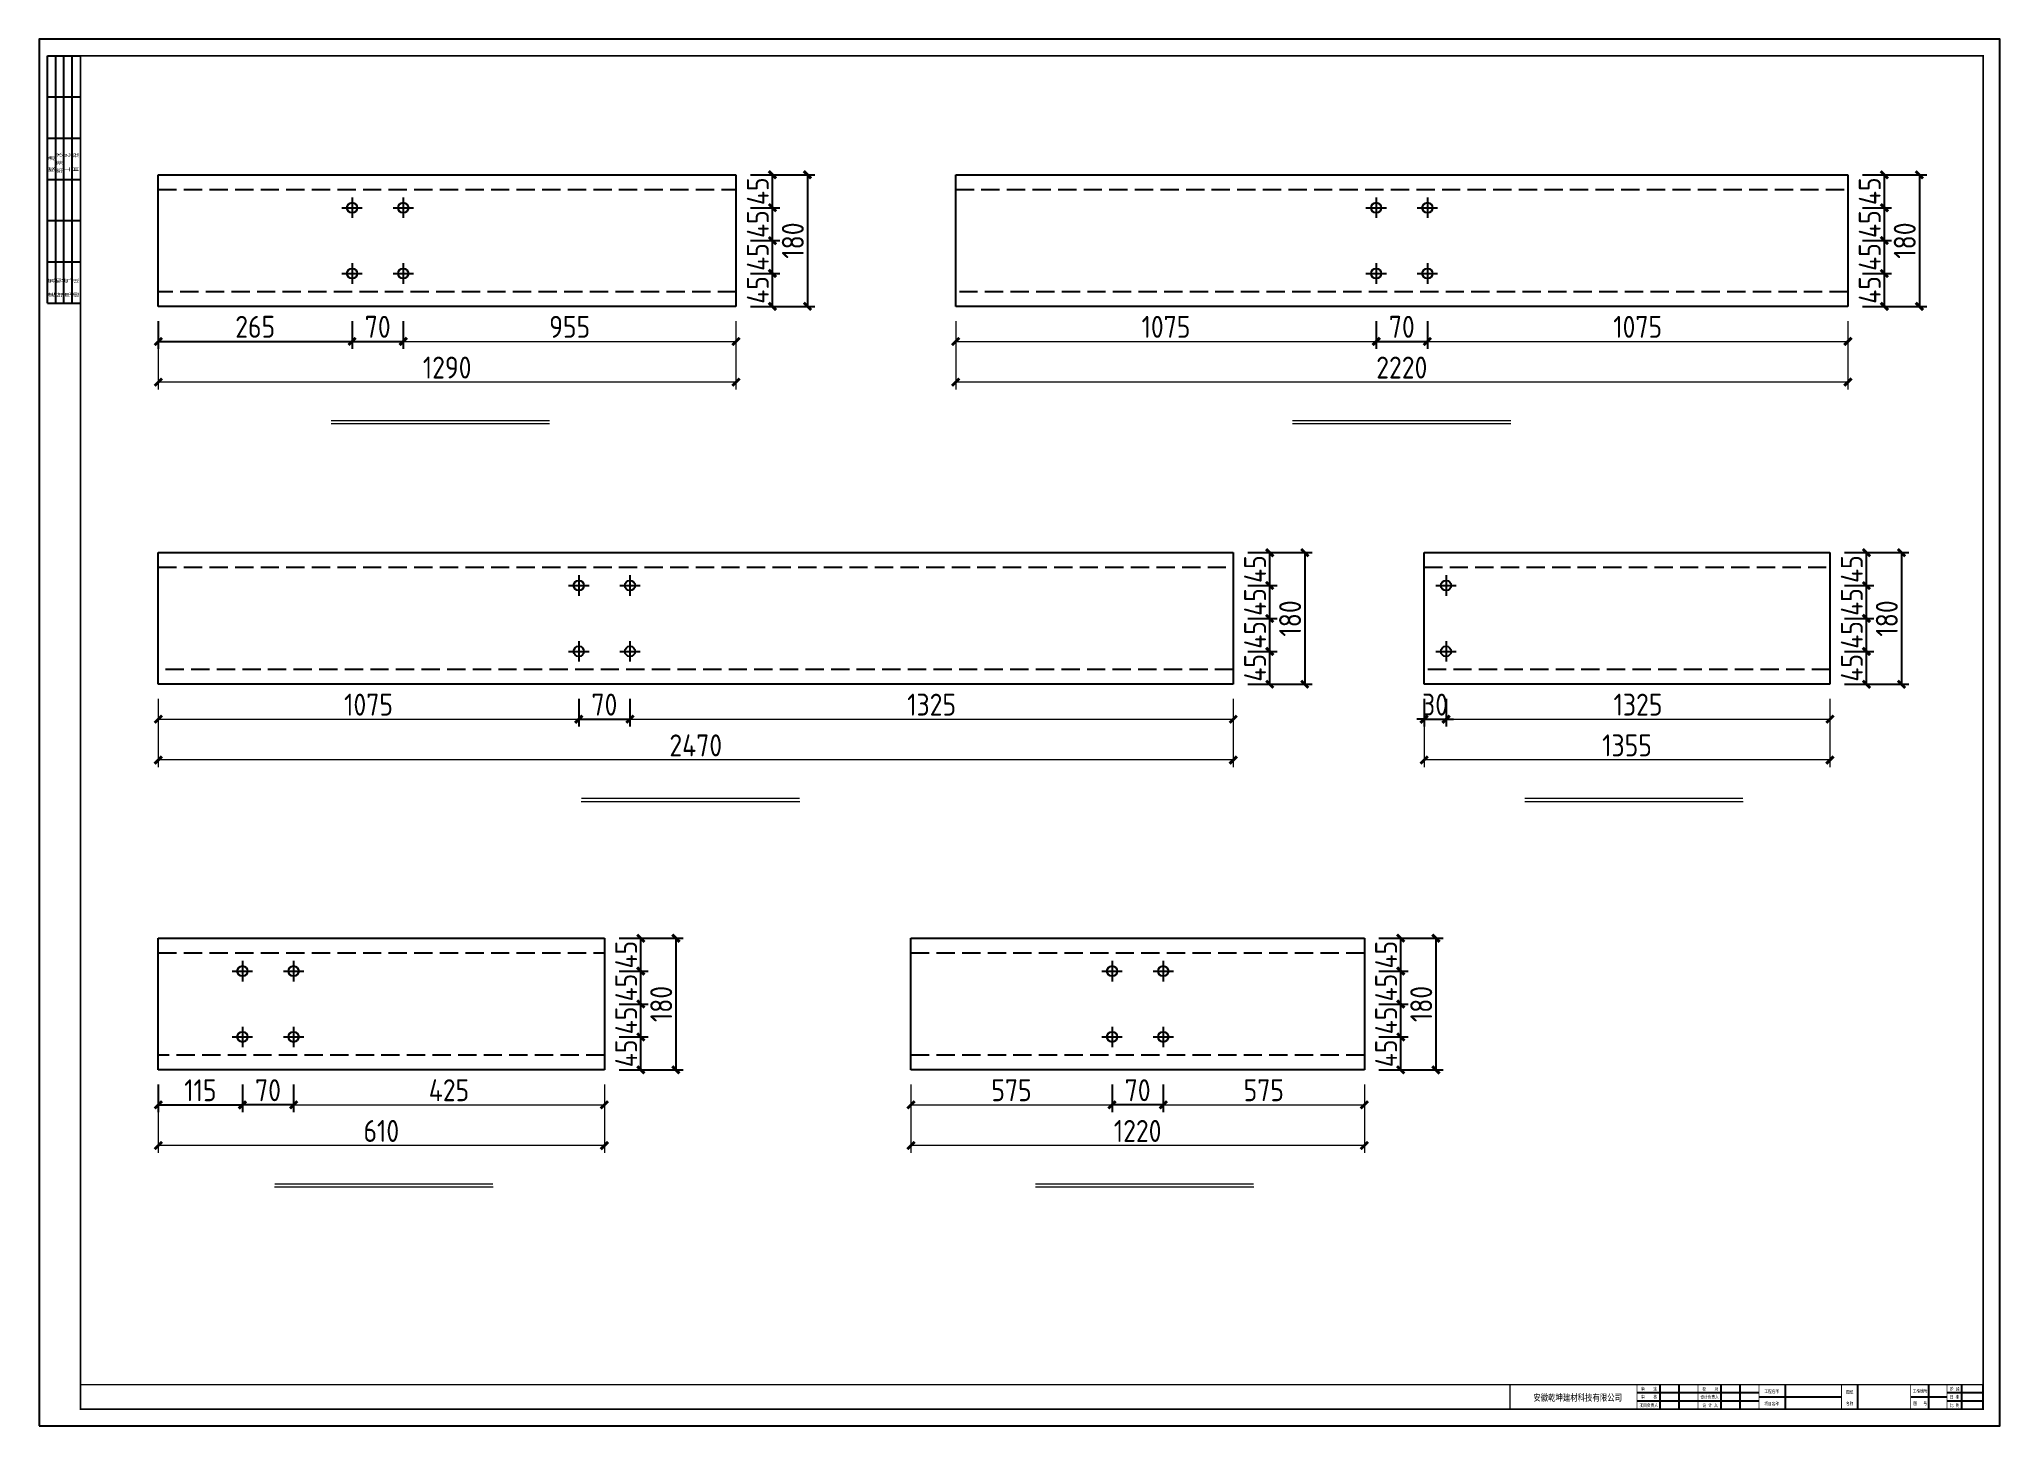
# Model space of a CAD drawing. Extents: x -196983 to 471790, y -783661 to 190401.
# Drawn here: x 317265 to 344076, y -144544 to -125581 of the extents above; entities that cross this region are included whole.
import ezdxf

# ---------------------------------------------------------------- set-up
doc = ezdxf.new("R2010")
doc.units = 0
doc.header["$LTSCALE"] = 1000
doc.header["$MEASUREMENT"] = 0
doc.linetypes.add('DASH', pattern=[0.35, 0.25, -0.1])
doc.layers.add('_TCH_MASK', color=7, linetype='Continuous')
doc.layers.add('PUB_TITLE', color=4, linetype='Continuous')
doc.styles.get("Standard").update_dxf_attribs({"font": 'gbenor.shx', "bigfont": 'gbcbig.shx'})
doc.styles.add('图框', font='')
doc.styles.get('图框').set_extended_font_data('SimSun')
doc.dimstyles.get("Standard").update_dxf_attribs({"dimscale": 100, "dimtxt": 3.5, "dimasz": 1, "dimexe": 2.5, "dimexo": 3, "dimgap": 1.5, "dimtad": 1, "dimdec": 0, "dimzin": 0, "dimdsep": 46, "dimtxsty": 'Standard', "dimblk": 'ARCHTICK', "dimcen": 0.09, "dimadec": 0, "dimazin": 0, "dimtfac": 1, "dimtdec": 0, "dimtix": 1, "dimtmove": 2, "dimatfit": 3, "dimfxl": 1, "dimtolj": 1, "dimtzin": 0, "dimarcsym": 0})

msp = doc.modelspace()

# ---------------------------------------------------------------- texts
at = {"layer": '_TCH_MASK', "lineweight": 15, "char_height": 300, "attachment_point": 5}
for s, insert in [('\\A1;955', (324518.6, -129514.4)), ('\\A1;1075', (332673.2, -129514.4)), ('\\A1;1075', (339123.2, -129514.4)), ('\\A1;1290', (322843.6, -130071.5)), ('\\A1;2220', (335898.2, -130071.5)), ('\\A1;1075', (321768.6, -134681.5)), ('\\A1;1325', (329468.6, -134681.5)), ('\\A1;1325', (339128.1, -134681.5)), ('\\A1;2470', (326243.6, -135238.6)), ('\\A1;1355', (338978.1, -135238.6)), ('\\A1;425', (322868.6, -139954.8)), ('\\A1;575', (330561, -139954.8)), ('\\A1;575', (334011, -139954.8)), ('\\A1;610', (321943.6, -140512)), ('\\A1;1220', (332286, -140512))]:
    msp.add_mtext(s, dxfattribs=dict(at, insert=insert))

# ---------------------------------------------------------------- blocks, each defined once
blk = doc.blocks.new('_ArchTick')
at = {"color": 0, "linetype": 'ByBlock', "const_width": 0.4}
blk.add_lwpolyline([(-0.5, -0.5), (0.5, 0.5)], dxfattribs=at)
blk = doc.blocks.new('*D1445')
at = {"layer": '_TCH_MASK', "color": 0, "lineweight": -2}
for p, q in [((318894, -129435), (318894, -129814)), ((321544, -129435), (321544, -129814)), ((318894, -129714), (321544, -129714))]:
    blk.add_line(p, q, dxfattribs=at)
at = {"layer": 'Defpoints', "color": 0}
for p in [(318894, -129235), (321544, -129235), (321544, -129714)]:
    blk.add_point(p, dxfattribs=at)
at = {"layer": '_TCH_MASK', "color": 0, "lineweight": -2, "xscale": 100, "yscale": 100, "zscale": 100, "rotation": 180}
blk.add_blockref('_ArchTick', (318894, -129714), dxfattribs=at)
at = {"layer": '_TCH_MASK', "color": 0, "lineweight": -2, "xscale": 100, "yscale": 100, "zscale": 100}
blk.add_blockref('_ArchTick', (321544, -129714), dxfattribs=at)
at = {"layer": '_TCH_MASK', "color": 0, "lineweight": 15, "insert": (320219, -129514), "char_height": 300, "attachment_point": 5}
blk.add_mtext('\\A1;265', dxfattribs=at)
blk = doc.blocks.new('*D1337')
at = {"layer": '_TCH_MASK', "color": 0, "lineweight": -2}
for p, q in [((321544, -129435), (321544, -129814)), ((322244, -129435), (322244, -129814)), ((321544, -129714), (322244, -129714))]:
    blk.add_line(p, q, dxfattribs=at)
at = {"layer": 'Defpoints', "color": 0}
for p in [(321544, -129235), (322244, -129235), (322244, -129714)]:
    blk.add_point(p, dxfattribs=at)
at = {"layer": '_TCH_MASK', "color": 0, "lineweight": -2, "xscale": 100, "yscale": 100, "zscale": 100, "rotation": 180}
blk.add_blockref('_ArchTick', (321544, -129714), dxfattribs=at)
at = {"layer": '_TCH_MASK', "color": 0, "lineweight": -2, "xscale": 100, "yscale": 100, "zscale": 100}
blk.add_blockref('_ArchTick', (322244, -129714), dxfattribs=at)
at = {"layer": '_TCH_MASK', "color": 0, "lineweight": 15, "insert": (321894, -129514), "char_height": 300, "attachment_point": 5}
blk.add_mtext('\\A1;70', dxfattribs=at)
blk = doc.blocks.new('*D1338')
at = {"layer": '_TCH_MASK', "color": 0, "lineweight": -2}
for p, q in [((326994, -128785), (327392, -128785)), ((327292, -129235), (327292, -128785)), ((326994, -129235), (327392, -129235))]:
    blk.add_line(p, q, dxfattribs=at)
at = {"layer": 'Defpoints', "color": 0}
for p in [(326794, -128785), (327292, -128785), (326794, -129235)]:
    blk.add_point(p, dxfattribs=at)
at = {"layer": '_TCH_MASK', "color": 0, "lineweight": -2, "xscale": 100, "yscale": 100, "zscale": 100}
for p, rotation in [((327292, -128785), 90), ((327292, -129235), 270)]:
    blk.add_blockref('_ArchTick', p, dxfattribs=dict(at, rotation=rotation))
at = {"layer": '_TCH_MASK', "color": 0, "lineweight": 15, "insert": (327092, -129010), "char_height": 300, "attachment_point": 5, "rotation": 90}
blk.add_mtext('\\A1;45', dxfattribs=at)
blk = doc.blocks.new('*D1446')
at = {"layer": '_TCH_MASK', "color": 0, "lineweight": -2}
for p, q in [((326994, -128335), (327392, -128335)), ((327292, -128785), (327292, -128335)), ((326994, -128785), (327392, -128785))]:
    blk.add_line(p, q, dxfattribs=at)
at = {"layer": 'Defpoints', "color": 0}
for p in [(326794, -128335), (327292, -128335), (326794, -128785)]:
    blk.add_point(p, dxfattribs=at)
at = {"layer": '_TCH_MASK', "color": 0, "lineweight": -2, "xscale": 100, "yscale": 100, "zscale": 100}
for p, rotation in [((327292, -128335), 90), ((327292, -128785), 270)]:
    blk.add_blockref('_ArchTick', p, dxfattribs=dict(at, rotation=rotation))
at = {"layer": '_TCH_MASK', "color": 0, "lineweight": 15, "insert": (327092, -128560), "char_height": 300, "attachment_point": 5, "rotation": 90}
blk.add_mtext('\\A1;45', dxfattribs=at)
blk = doc.blocks.new('*D1447')
at = {"layer": '_TCH_MASK', "color": 0, "lineweight": -2}
for p, q in [((326994, -127885), (327392, -127885)), ((327292, -128335), (327292, -127885)), ((326994, -128335), (327392, -128335))]:
    blk.add_line(p, q, dxfattribs=at)
at = {"layer": 'Defpoints', "color": 0}
for p in [(326794, -127885), (327292, -127885), (326794, -128335)]:
    blk.add_point(p, dxfattribs=at)
at = {"layer": '_TCH_MASK', "color": 0, "lineweight": -2, "xscale": 100, "yscale": 100, "zscale": 100}
for p, rotation in [((327292, -127885), 90), ((327292, -128335), 270)]:
    blk.add_blockref('_ArchTick', p, dxfattribs=dict(at, rotation=rotation))
at = {"layer": '_TCH_MASK', "color": 0, "lineweight": 15, "insert": (327092, -128110), "char_height": 300, "attachment_point": 5, "rotation": 90}
blk.add_mtext('\\A1;45', dxfattribs=at)
blk = doc.blocks.new('*D1448')
at = {"layer": '_TCH_MASK', "color": 0, "lineweight": -2}
for p, q in [((326994, -127435), (327392, -127435)), ((327292, -127885), (327292, -127435)), ((326994, -127885), (327392, -127885))]:
    blk.add_line(p, q, dxfattribs=at)
at = {"layer": 'Defpoints', "color": 0}
for p in [(326794, -127435), (327292, -127435), (326794, -127885)]:
    blk.add_point(p, dxfattribs=at)
at = {"layer": '_TCH_MASK', "color": 0, "lineweight": -2, "xscale": 100, "yscale": 100, "zscale": 100}
for p, rotation in [((327292, -127435), 90), ((327292, -127885), 270)]:
    blk.add_blockref('_ArchTick', p, dxfattribs=dict(at, rotation=rotation))
at = {"layer": '_TCH_MASK', "color": 0, "lineweight": 15, "insert": (327092, -127660), "char_height": 300, "attachment_point": 5, "rotation": 90}
blk.add_mtext('\\A1;45', dxfattribs=at)
blk = doc.blocks.new('*D1449')
at = {"layer": '_TCH_MASK', "color": 0, "lineweight": -2}
for p, q in [((326994, -127435), (327871, -127435)), ((327771, -127435), (327771, -129235)), ((326994, -129235), (327871, -129235))]:
    blk.add_line(p, q, dxfattribs=at)
at = {"layer": 'Defpoints', "color": 0}
for p in [(326794, -127435), (326794, -129235), (327771, -129235)]:
    blk.add_point(p, dxfattribs=at)
at = {"layer": '_TCH_MASK', "color": 0, "lineweight": -2, "xscale": 100, "yscale": 100, "zscale": 100}
for p, rotation in [((327771, -127435), 90), ((327771, -129235), 270)]:
    blk.add_blockref('_ArchTick', p, dxfattribs=dict(at, rotation=rotation))
at = {"layer": '_TCH_MASK', "color": 0, "lineweight": 15, "insert": (327571, -128335), "char_height": 300, "attachment_point": 5, "rotation": 90}
blk.add_mtext('\\A1;180', dxfattribs=at)
blk = doc.blocks.new('*D1339')
at = {"layer": '_TCH_MASK', "color": 0, "lineweight": -2}
for p, q in [((335548, -129435), (335548, -129814)), ((336248, -129435), (336248, -129814)), ((335548, -129714), (336248, -129714))]:
    blk.add_line(p, q, dxfattribs=at)
at = {"layer": 'Defpoints', "color": 0}
for p in [(335548, -129235), (336248, -129235), (336248, -129714)]:
    blk.add_point(p, dxfattribs=at)
at = {"layer": '_TCH_MASK', "color": 0, "lineweight": -2, "xscale": 100, "yscale": 100, "zscale": 100, "rotation": 180}
blk.add_blockref('_ArchTick', (335548, -129714), dxfattribs=at)
at = {"layer": '_TCH_MASK', "color": 0, "lineweight": -2, "xscale": 100, "yscale": 100, "zscale": 100}
blk.add_blockref('_ArchTick', (336248, -129714), dxfattribs=at)
at = {"layer": '_TCH_MASK', "color": 0, "lineweight": 15, "insert": (335898, -129514), "char_height": 300, "attachment_point": 5}
blk.add_mtext('\\A1;70', dxfattribs=at)
blk = doc.blocks.new('*D1340')
at = {"layer": '_TCH_MASK', "color": 0, "lineweight": -2}
for p, q in [((342198, -128785), (342597, -128785)), ((342497, -129235), (342497, -128785)), ((342198, -129235), (342597, -129235))]:
    blk.add_line(p, q, dxfattribs=at)
at = {"layer": 'Defpoints', "color": 0}
for p in [(341998, -128785), (342497, -128785), (341998, -129235)]:
    blk.add_point(p, dxfattribs=at)
at = {"layer": '_TCH_MASK', "color": 0, "lineweight": -2, "xscale": 100, "yscale": 100, "zscale": 100}
for p, rotation in [((342497, -128785), 90), ((342497, -129235), 270)]:
    blk.add_blockref('_ArchTick', p, dxfattribs=dict(at, rotation=rotation))
at = {"layer": '_TCH_MASK', "color": 0, "lineweight": 15, "insert": (342297, -129010), "char_height": 300, "attachment_point": 5, "rotation": 90}
blk.add_mtext('\\A1;45', dxfattribs=at)
blk = doc.blocks.new('*D1450')
at = {"layer": '_TCH_MASK', "color": 0, "lineweight": -2}
for p, q in [((342198, -128335), (342597, -128335)), ((342497, -128785), (342497, -128335)), ((342198, -128785), (342597, -128785))]:
    blk.add_line(p, q, dxfattribs=at)
at = {"layer": 'Defpoints', "color": 0}
for p in [(341998, -128335), (342497, -128335), (341998, -128785)]:
    blk.add_point(p, dxfattribs=at)
at = {"layer": '_TCH_MASK', "color": 0, "lineweight": -2, "xscale": 100, "yscale": 100, "zscale": 100}
for p, rotation in [((342497, -128335), 90), ((342497, -128785), 270)]:
    blk.add_blockref('_ArchTick', p, dxfattribs=dict(at, rotation=rotation))
at = {"layer": '_TCH_MASK', "color": 0, "lineweight": 15, "insert": (342297, -128560), "char_height": 300, "attachment_point": 5, "rotation": 90}
blk.add_mtext('\\A1;45', dxfattribs=at)
blk = doc.blocks.new('*D1451')
at = {"layer": '_TCH_MASK', "color": 0, "lineweight": -2}
for p, q in [((342198, -127885), (342597, -127885)), ((342497, -128335), (342497, -127885)), ((342198, -128335), (342597, -128335))]:
    blk.add_line(p, q, dxfattribs=at)
at = {"layer": 'Defpoints', "color": 0}
for p in [(341998, -127885), (342497, -127885), (341998, -128335)]:
    blk.add_point(p, dxfattribs=at)
at = {"layer": '_TCH_MASK', "color": 0, "lineweight": -2, "xscale": 100, "yscale": 100, "zscale": 100}
for p, rotation in [((342497, -127885), 90), ((342497, -128335), 270)]:
    blk.add_blockref('_ArchTick', p, dxfattribs=dict(at, rotation=rotation))
at = {"layer": '_TCH_MASK', "color": 0, "lineweight": 15, "insert": (342297, -128110), "char_height": 300, "attachment_point": 5, "rotation": 90}
blk.add_mtext('\\A1;45', dxfattribs=at)
blk = doc.blocks.new('*D1452')
at = {"layer": '_TCH_MASK', "color": 0, "lineweight": -2}
for p, q in [((342198, -127435), (342597, -127435)), ((342497, -127885), (342497, -127435)), ((342198, -127885), (342597, -127885))]:
    blk.add_line(p, q, dxfattribs=at)
at = {"layer": 'Defpoints', "color": 0}
for p in [(341998, -127435), (342497, -127435), (341998, -127885)]:
    blk.add_point(p, dxfattribs=at)
at = {"layer": '_TCH_MASK', "color": 0, "lineweight": -2, "xscale": 100, "yscale": 100, "zscale": 100}
for p, rotation in [((342497, -127435), 90), ((342497, -127885), 270)]:
    blk.add_blockref('_ArchTick', p, dxfattribs=dict(at, rotation=rotation))
at = {"layer": '_TCH_MASK', "color": 0, "lineweight": 15, "insert": (342297, -127660), "char_height": 300, "attachment_point": 5, "rotation": 90}
blk.add_mtext('\\A1;45', dxfattribs=at)
blk = doc.blocks.new('*D1453')
at = {"layer": '_TCH_MASK', "color": 0, "lineweight": -2}
for p, q in [((342198, -127435), (343076, -127435)), ((342976, -127435), (342976, -129235)), ((342198, -129235), (343076, -129235))]:
    blk.add_line(p, q, dxfattribs=at)
at = {"layer": 'Defpoints', "color": 0}
for p in [(341998, -127435), (341998, -129235), (342976, -129235)]:
    blk.add_point(p, dxfattribs=at)
at = {"layer": '_TCH_MASK', "color": 0, "lineweight": -2, "xscale": 100, "yscale": 100, "zscale": 100}
for p, rotation in [((342976, -127435), 90), ((342976, -129235), 270)]:
    blk.add_blockref('_ArchTick', p, dxfattribs=dict(at, rotation=rotation))
at = {"layer": '_TCH_MASK', "color": 0, "lineweight": 15, "insert": (342776, -128335), "char_height": 300, "attachment_point": 5, "rotation": 90}
blk.add_mtext('\\A1;180', dxfattribs=at)
blk = doc.blocks.new('*D1341')
at = {"layer": '_TCH_MASK', "color": 0, "lineweight": -2}
for p, q in [((324644, -134603), (324644, -134981)), ((325344, -134603), (325344, -134981)), ((324644, -134881), (325344, -134881))]:
    blk.add_line(p, q, dxfattribs=at)
at = {"layer": 'Defpoints', "color": 0}
for p in [(324644, -134403), (325344, -134403), (325344, -134881)]:
    blk.add_point(p, dxfattribs=at)
at = {"layer": '_TCH_MASK', "color": 0, "lineweight": -2, "xscale": 100, "yscale": 100, "zscale": 100, "rotation": 180}
blk.add_blockref('_ArchTick', (324644, -134881), dxfattribs=at)
at = {"layer": '_TCH_MASK', "color": 0, "lineweight": -2, "xscale": 100, "yscale": 100, "zscale": 100}
blk.add_blockref('_ArchTick', (325344, -134881), dxfattribs=at)
at = {"layer": '_TCH_MASK', "color": 0, "lineweight": 15, "insert": (324994, -134681), "char_height": 300, "attachment_point": 5}
blk.add_mtext('\\A1;70', dxfattribs=at)
blk = doc.blocks.new('*D1342')
at = {"layer": '_TCH_MASK', "color": 0, "lineweight": -2}
for p, q in [((333794, -133953), (334192, -133953)), ((334092, -134403), (334092, -133953)), ((333794, -134403), (334192, -134403))]:
    blk.add_line(p, q, dxfattribs=at)
at = {"layer": 'Defpoints', "color": 0}
for p in [(333594, -133953), (334092, -133953), (333594, -134403)]:
    blk.add_point(p, dxfattribs=at)
at = {"layer": '_TCH_MASK', "color": 0, "lineweight": -2, "xscale": 100, "yscale": 100, "zscale": 100}
for p, rotation in [((334092, -133953), 90), ((334092, -134403), 270)]:
    blk.add_blockref('_ArchTick', p, dxfattribs=dict(at, rotation=rotation))
at = {"layer": '_TCH_MASK', "color": 0, "lineweight": 15, "insert": (333892, -134178), "char_height": 300, "attachment_point": 5, "rotation": 90}
blk.add_mtext('\\A1;45', dxfattribs=at)
blk = doc.blocks.new('*D1454')
at = {"layer": '_TCH_MASK', "color": 0, "lineweight": -2}
for p, q in [((333794, -133503), (334192, -133503)), ((334092, -133953), (334092, -133503)), ((333794, -133953), (334192, -133953))]:
    blk.add_line(p, q, dxfattribs=at)
at = {"layer": 'Defpoints', "color": 0}
for p in [(333594, -133503), (334092, -133503), (333594, -133953)]:
    blk.add_point(p, dxfattribs=at)
at = {"layer": '_TCH_MASK', "color": 0, "lineweight": -2, "xscale": 100, "yscale": 100, "zscale": 100}
for p, rotation in [((334092, -133503), 90), ((334092, -133953), 270)]:
    blk.add_blockref('_ArchTick', p, dxfattribs=dict(at, rotation=rotation))
at = {"layer": '_TCH_MASK', "color": 0, "lineweight": 15, "insert": (333892, -133728), "char_height": 300, "attachment_point": 5, "rotation": 90}
blk.add_mtext('\\A1;45', dxfattribs=at)
blk = doc.blocks.new('*D1455')
at = {"layer": '_TCH_MASK', "color": 0, "lineweight": -2}
for p, q in [((333794, -133053), (334192, -133053)), ((334092, -133503), (334092, -133053)), ((333794, -133503), (334192, -133503))]:
    blk.add_line(p, q, dxfattribs=at)
at = {"layer": 'Defpoints', "color": 0}
for p in [(333594, -133053), (334092, -133053), (333594, -133503)]:
    blk.add_point(p, dxfattribs=at)
at = {"layer": '_TCH_MASK', "color": 0, "lineweight": -2, "xscale": 100, "yscale": 100, "zscale": 100}
for p, rotation in [((334092, -133053), 90), ((334092, -133503), 270)]:
    blk.add_blockref('_ArchTick', p, dxfattribs=dict(at, rotation=rotation))
at = {"layer": '_TCH_MASK', "color": 0, "lineweight": 15, "insert": (333892, -133278), "char_height": 300, "attachment_point": 5, "rotation": 90}
blk.add_mtext('\\A1;45', dxfattribs=at)
blk = doc.blocks.new('*D1456')
at = {"layer": '_TCH_MASK', "color": 0, "lineweight": -2}
for p, q in [((333794, -132603), (334192, -132603)), ((334092, -133053), (334092, -132603)), ((333794, -133053), (334192, -133053))]:
    blk.add_line(p, q, dxfattribs=at)
at = {"layer": 'Defpoints', "color": 0}
for p in [(333594, -132603), (334092, -132603), (333594, -133053)]:
    blk.add_point(p, dxfattribs=at)
at = {"layer": '_TCH_MASK', "color": 0, "lineweight": -2, "xscale": 100, "yscale": 100, "zscale": 100}
for p, rotation in [((334092, -132603), 90), ((334092, -133053), 270)]:
    blk.add_blockref('_ArchTick', p, dxfattribs=dict(at, rotation=rotation))
at = {"layer": '_TCH_MASK', "color": 0, "lineweight": 15, "insert": (333892, -132828), "char_height": 300, "attachment_point": 5, "rotation": 90}
blk.add_mtext('\\A1;45', dxfattribs=at)
blk = doc.blocks.new('*D1457')
at = {"layer": '_TCH_MASK', "color": 0, "lineweight": -2}
for p, q in [((333794, -132603), (334671, -132603)), ((334571, -132603), (334571, -134403)), ((333794, -134403), (334671, -134403))]:
    blk.add_line(p, q, dxfattribs=at)
at = {"layer": 'Defpoints', "color": 0}
for p in [(333594, -132603), (333594, -134403), (334571, -134403)]:
    blk.add_point(p, dxfattribs=at)
at = {"layer": '_TCH_MASK', "color": 0, "lineweight": -2, "xscale": 100, "yscale": 100, "zscale": 100}
for p, rotation in [((334571, -132603), 90), ((334571, -134403), 270)]:
    blk.add_blockref('_ArchTick', p, dxfattribs=dict(at, rotation=rotation))
at = {"layer": '_TCH_MASK', "color": 0, "lineweight": 15, "insert": (334371, -133503), "char_height": 300, "attachment_point": 5, "rotation": 90}
blk.add_mtext('\\A1;180', dxfattribs=at)
blk = doc.blocks.new('*D1277')
at = {"layer": '_TCH_MASK', "color": 0, "lineweight": -2}
for p, q in [((336203, -134603), (336203, -134981)), ((336503, -134603), (336503, -134981)), ((336203, -134881), (336103, -134881)), ((336203, -134881), (336503, -134881)), ((336503, -134881), (336603, -134881))]:
    blk.add_line(p, q, dxfattribs=at)
at = {"layer": 'Defpoints', "color": 0}
for p in [(336203, -134403), (336503, -134403), (336503, -134881)]:
    blk.add_point(p, dxfattribs=at)
at = {"layer": '_TCH_MASK', "color": 0, "lineweight": -2, "xscale": 100, "yscale": 100, "zscale": 100}
blk.add_blockref('_ArchTick', (336203, -134881), dxfattribs=at)
at = {"layer": '_TCH_MASK', "color": 0, "lineweight": -2, "xscale": 100, "yscale": 100, "zscale": 100, "rotation": 180}
blk.add_blockref('_ArchTick', (336503, -134881), dxfattribs=at)
at = {"layer": '_TCH_MASK', "color": 0, "lineweight": 15, "insert": (336353, -134681), "char_height": 300, "attachment_point": 5}
blk.add_mtext('\\A1;30', dxfattribs=at)
blk = doc.blocks.new('*D1278')
at = {"layer": '_TCH_MASK', "color": 0, "lineweight": -2}
for p, q in [((341953, -133953), (342352, -133953)), ((342252, -134403), (342252, -133953)), ((341953, -134403), (342352, -134403))]:
    blk.add_line(p, q, dxfattribs=at)
at = {"layer": 'Defpoints', "color": 0}
for p in [(341753, -133953), (342252, -133953), (341753, -134403)]:
    blk.add_point(p, dxfattribs=at)
at = {"layer": '_TCH_MASK', "color": 0, "lineweight": -2, "xscale": 100, "yscale": 100, "zscale": 100}
for p, rotation in [((342252, -133953), 90), ((342252, -134403), 270)]:
    blk.add_blockref('_ArchTick', p, dxfattribs=dict(at, rotation=rotation))
at = {"layer": '_TCH_MASK', "color": 0, "lineweight": 15, "insert": (342052, -134178), "char_height": 300, "attachment_point": 5, "rotation": 90}
blk.add_mtext('\\A1;45', dxfattribs=at)
blk = doc.blocks.new('*D1361')
at = {"layer": '_TCH_MASK', "color": 0, "lineweight": -2}
for p, q in [((341953, -133503), (342352, -133503)), ((342252, -133953), (342252, -133503)), ((341953, -133953), (342352, -133953))]:
    blk.add_line(p, q, dxfattribs=at)
at = {"layer": 'Defpoints', "color": 0}
for p in [(341753, -133503), (342252, -133503), (341753, -133953)]:
    blk.add_point(p, dxfattribs=at)
at = {"layer": '_TCH_MASK', "color": 0, "lineweight": -2, "xscale": 100, "yscale": 100, "zscale": 100}
for p, rotation in [((342252, -133503), 90), ((342252, -133953), 270)]:
    blk.add_blockref('_ArchTick', p, dxfattribs=dict(at, rotation=rotation))
at = {"layer": '_TCH_MASK', "color": 0, "lineweight": 15, "insert": (342052, -133728), "char_height": 300, "attachment_point": 5, "rotation": 90}
blk.add_mtext('\\A1;45', dxfattribs=at)
blk = doc.blocks.new('*D1362')
at = {"layer": '_TCH_MASK', "color": 0, "lineweight": -2}
for p, q in [((341953, -133053), (342352, -133053)), ((342252, -133503), (342252, -133053)), ((341953, -133503), (342352, -133503))]:
    blk.add_line(p, q, dxfattribs=at)
at = {"layer": 'Defpoints', "color": 0}
for p in [(341753, -133053), (342252, -133053), (341753, -133503)]:
    blk.add_point(p, dxfattribs=at)
at = {"layer": '_TCH_MASK', "color": 0, "lineweight": -2, "xscale": 100, "yscale": 100, "zscale": 100}
for p, rotation in [((342252, -133053), 90), ((342252, -133503), 270)]:
    blk.add_blockref('_ArchTick', p, dxfattribs=dict(at, rotation=rotation))
at = {"layer": '_TCH_MASK', "color": 0, "lineweight": 15, "insert": (342052, -133278), "char_height": 300, "attachment_point": 5, "rotation": 90}
blk.add_mtext('\\A1;45', dxfattribs=at)
blk = doc.blocks.new('*D1363')
at = {"layer": '_TCH_MASK', "color": 0, "lineweight": -2}
for p, q in [((341953, -132603), (342352, -132603)), ((342252, -133053), (342252, -132603)), ((341953, -133053), (342352, -133053))]:
    blk.add_line(p, q, dxfattribs=at)
at = {"layer": 'Defpoints', "color": 0}
for p in [(341753, -132603), (342252, -132603), (341753, -133053)]:
    blk.add_point(p, dxfattribs=at)
at = {"layer": '_TCH_MASK', "color": 0, "lineweight": -2, "xscale": 100, "yscale": 100, "zscale": 100}
for p, rotation in [((342252, -132603), 90), ((342252, -133053), 270)]:
    blk.add_blockref('_ArchTick', p, dxfattribs=dict(at, rotation=rotation))
at = {"layer": '_TCH_MASK', "color": 0, "lineweight": 15, "insert": (342052, -132828), "char_height": 300, "attachment_point": 5, "rotation": 90}
blk.add_mtext('\\A1;45', dxfattribs=at)
blk = doc.blocks.new('*D1364')
at = {"layer": '_TCH_MASK', "color": 0, "lineweight": -2}
for p, q in [((341953, -132603), (342831, -132603)), ((342731, -132603), (342731, -134403)), ((341953, -134403), (342831, -134403))]:
    blk.add_line(p, q, dxfattribs=at)
at = {"layer": 'Defpoints', "color": 0}
for p in [(341753, -132603), (341753, -134403), (342731, -134403)]:
    blk.add_point(p, dxfattribs=at)
at = {"layer": '_TCH_MASK', "color": 0, "lineweight": -2, "xscale": 100, "yscale": 100, "zscale": 100}
for p, rotation in [((342731, -132603), 90), ((342731, -134403), 270)]:
    blk.add_blockref('_ArchTick', p, dxfattribs=dict(at, rotation=rotation))
at = {"layer": '_TCH_MASK', "color": 0, "lineweight": 15, "insert": (342531, -133503), "char_height": 300, "attachment_point": 5, "rotation": 90}
blk.add_mtext('\\A1;180', dxfattribs=at)
blk = doc.blocks.new('*D1279')
at = {"layer": '_TCH_MASK', "color": 0, "lineweight": -2}
for p, q in [((318894, -139876), (318894, -140255)), ((320044, -139876), (320044, -140255)), ((318894, -140155), (320044, -140155))]:
    blk.add_line(p, q, dxfattribs=at)
at = {"layer": 'Defpoints', "color": 0}
for p in [(318894, -139676), (320044, -139676), (320044, -140155)]:
    blk.add_point(p, dxfattribs=at)
at = {"layer": '_TCH_MASK', "color": 0, "lineweight": -2, "xscale": 100, "yscale": 100, "zscale": 100, "rotation": 180}
blk.add_blockref('_ArchTick', (318894, -140155), dxfattribs=at)
at = {"layer": '_TCH_MASK', "color": 0, "lineweight": -2, "xscale": 100, "yscale": 100, "zscale": 100}
blk.add_blockref('_ArchTick', (320044, -140155), dxfattribs=at)
at = {"layer": '_TCH_MASK', "color": 0, "lineweight": 15, "insert": (319469, -139955), "char_height": 300, "attachment_point": 5}
blk.add_mtext('\\A1;115', dxfattribs=at)
blk = doc.blocks.new('*D1280')
at = {"layer": '_TCH_MASK', "color": 0, "lineweight": -2}
for p, q in [((325194, -139226), (325592, -139226)), ((325492, -139676), (325492, -139226)), ((325194, -139676), (325592, -139676))]:
    blk.add_line(p, q, dxfattribs=at)
at = {"layer": 'Defpoints', "color": 0}
for p in [(324994, -139226), (325492, -139226), (324994, -139676)]:
    blk.add_point(p, dxfattribs=at)
at = {"layer": '_TCH_MASK', "color": 0, "lineweight": -2, "xscale": 100, "yscale": 100, "zscale": 100}
for p, rotation in [((325492, -139226), 90), ((325492, -139676), 270)]:
    blk.add_blockref('_ArchTick', p, dxfattribs=dict(at, rotation=rotation))
at = {"layer": '_TCH_MASK', "color": 0, "lineweight": 15, "insert": (325292, -139451), "char_height": 300, "attachment_point": 5, "rotation": 90}
blk.add_mtext('\\A1;45', dxfattribs=at)
blk = doc.blocks.new('*D1365')
at = {"layer": '_TCH_MASK', "color": 0, "lineweight": -2}
for p, q in [((325194, -138776), (325592, -138776)), ((325492, -139226), (325492, -138776)), ((325194, -139226), (325592, -139226))]:
    blk.add_line(p, q, dxfattribs=at)
at = {"layer": 'Defpoints', "color": 0}
for p in [(324994, -138776), (325492, -138776), (324994, -139226)]:
    blk.add_point(p, dxfattribs=at)
at = {"layer": '_TCH_MASK', "color": 0, "lineweight": -2, "xscale": 100, "yscale": 100, "zscale": 100}
for p, rotation in [((325492, -138776), 90), ((325492, -139226), 270)]:
    blk.add_blockref('_ArchTick', p, dxfattribs=dict(at, rotation=rotation))
at = {"layer": '_TCH_MASK', "color": 0, "lineweight": 15, "insert": (325292, -139001), "char_height": 300, "attachment_point": 5, "rotation": 90}
blk.add_mtext('\\A1;45', dxfattribs=at)
blk = doc.blocks.new('*D1366')
at = {"layer": '_TCH_MASK', "color": 0, "lineweight": -2}
for p, q in [((325194, -138326), (325592, -138326)), ((325492, -138776), (325492, -138326)), ((325194, -138776), (325592, -138776))]:
    blk.add_line(p, q, dxfattribs=at)
at = {"layer": 'Defpoints', "color": 0}
for p in [(324994, -138326), (325492, -138326), (324994, -138776)]:
    blk.add_point(p, dxfattribs=at)
at = {"layer": '_TCH_MASK', "color": 0, "lineweight": -2, "xscale": 100, "yscale": 100, "zscale": 100}
for p, rotation in [((325492, -138326), 90), ((325492, -138776), 270)]:
    blk.add_blockref('_ArchTick', p, dxfattribs=dict(at, rotation=rotation))
at = {"layer": '_TCH_MASK', "color": 0, "lineweight": 15, "insert": (325292, -138551), "char_height": 300, "attachment_point": 5, "rotation": 90}
blk.add_mtext('\\A1;45', dxfattribs=at)
blk = doc.blocks.new('*D1367')
at = {"layer": '_TCH_MASK', "color": 0, "lineweight": -2}
for p, q in [((325194, -137876), (325592, -137876)), ((325492, -138326), (325492, -137876)), ((325194, -138326), (325592, -138326))]:
    blk.add_line(p, q, dxfattribs=at)
at = {"layer": 'Defpoints', "color": 0}
for p in [(324994, -137876), (325492, -137876), (324994, -138326)]:
    blk.add_point(p, dxfattribs=at)
at = {"layer": '_TCH_MASK', "color": 0, "lineweight": -2, "xscale": 100, "yscale": 100, "zscale": 100}
for p, rotation in [((325492, -137876), 90), ((325492, -138326), 270)]:
    blk.add_blockref('_ArchTick', p, dxfattribs=dict(at, rotation=rotation))
at = {"layer": '_TCH_MASK', "color": 0, "lineweight": 15, "insert": (325292, -138101), "char_height": 300, "attachment_point": 5, "rotation": 90}
blk.add_mtext('\\A1;45', dxfattribs=at)
blk = doc.blocks.new('*D1368')
at = {"layer": '_TCH_MASK', "color": 0, "lineweight": -2}
for p, q in [((325194, -137876), (326071, -137876)), ((325971, -137876), (325971, -139676)), ((325194, -139676), (326071, -139676))]:
    blk.add_line(p, q, dxfattribs=at)
at = {"layer": 'Defpoints', "color": 0}
for p in [(324994, -137876), (324994, -139676), (325971, -139676)]:
    blk.add_point(p, dxfattribs=at)
at = {"layer": '_TCH_MASK', "color": 0, "lineweight": -2, "xscale": 100, "yscale": 100, "zscale": 100}
for p, rotation in [((325971, -137876), 90), ((325971, -139676), 270)]:
    blk.add_blockref('_ArchTick', p, dxfattribs=dict(at, rotation=rotation))
at = {"layer": '_TCH_MASK', "color": 0, "lineweight": 15, "insert": (325771, -138776), "char_height": 300, "attachment_point": 5, "rotation": 90}
blk.add_mtext('\\A1;180', dxfattribs=at)
blk = doc.blocks.new('*D1281')
at = {"layer": '_TCH_MASK', "color": 0, "lineweight": -2}
for p, q in [((320044, -139876), (320044, -140255)), ((320744, -139876), (320744, -140255)), ((320744, -140155), (320044, -140155))]:
    blk.add_line(p, q, dxfattribs=at)
at = {"layer": 'Defpoints', "color": 0}
for p in [(320044, -139676), (320744, -139676), (320044, -140155)]:
    blk.add_point(p, dxfattribs=at)
at = {"layer": '_TCH_MASK', "color": 0, "lineweight": -2, "xscale": 100, "yscale": 100, "zscale": 100, "rotation": 180}
blk.add_blockref('_ArchTick', (320044, -140155), dxfattribs=at)
at = {"layer": '_TCH_MASK', "color": 0, "lineweight": -2, "xscale": 100, "yscale": 100, "zscale": 100}
blk.add_blockref('_ArchTick', (320744, -140155), dxfattribs=at)
at = {"layer": '_TCH_MASK', "color": 0, "lineweight": 15, "insert": (320394, -139955), "char_height": 300, "attachment_point": 5}
blk.add_mtext('\\A1;70', dxfattribs=at)
blk = doc.blocks.new('*D1282')
at = {"layer": '_TCH_MASK', "color": 0, "lineweight": -2}
for p, q in [((335586, -139226), (335984, -139226)), ((335884, -139676), (335884, -139226)), ((335586, -139676), (335984, -139676))]:
    blk.add_line(p, q, dxfattribs=at)
at = {"layer": 'Defpoints', "color": 0}
for p in [(335386, -139226), (335884, -139226), (335386, -139676)]:
    blk.add_point(p, dxfattribs=at)
at = {"layer": '_TCH_MASK', "color": 0, "lineweight": -2, "xscale": 100, "yscale": 100, "zscale": 100}
for p, rotation in [((335884, -139226), 90), ((335884, -139676), 270)]:
    blk.add_blockref('_ArchTick', p, dxfattribs=dict(at, rotation=rotation))
at = {"layer": '_TCH_MASK', "color": 0, "lineweight": 15, "insert": (335684, -139451), "char_height": 300, "attachment_point": 5, "rotation": 90}
blk.add_mtext('\\A1;45', dxfattribs=at)
blk = doc.blocks.new('*D1369')
at = {"layer": '_TCH_MASK', "color": 0, "lineweight": -2}
for p, q in [((335586, -138776), (335984, -138776)), ((335884, -139226), (335884, -138776)), ((335586, -139226), (335984, -139226))]:
    blk.add_line(p, q, dxfattribs=at)
at = {"layer": 'Defpoints', "color": 0}
for p in [(335386, -138776), (335884, -138776), (335386, -139226)]:
    blk.add_point(p, dxfattribs=at)
at = {"layer": '_TCH_MASK', "color": 0, "lineweight": -2, "xscale": 100, "yscale": 100, "zscale": 100}
for p, rotation in [((335884, -138776), 90), ((335884, -139226), 270)]:
    blk.add_blockref('_ArchTick', p, dxfattribs=dict(at, rotation=rotation))
at = {"layer": '_TCH_MASK', "color": 0, "lineweight": 15, "insert": (335684, -139001), "char_height": 300, "attachment_point": 5, "rotation": 90}
blk.add_mtext('\\A1;45', dxfattribs=at)
blk = doc.blocks.new('*D1370')
at = {"layer": '_TCH_MASK', "color": 0, "lineweight": -2}
for p, q in [((335586, -138326), (335984, -138326)), ((335884, -138776), (335884, -138326)), ((335586, -138776), (335984, -138776))]:
    blk.add_line(p, q, dxfattribs=at)
at = {"layer": 'Defpoints', "color": 0}
for p in [(335386, -138326), (335884, -138326), (335386, -138776)]:
    blk.add_point(p, dxfattribs=at)
at = {"layer": '_TCH_MASK', "color": 0, "lineweight": -2, "xscale": 100, "yscale": 100, "zscale": 100}
for p, rotation in [((335884, -138326), 90), ((335884, -138776), 270)]:
    blk.add_blockref('_ArchTick', p, dxfattribs=dict(at, rotation=rotation))
at = {"layer": '_TCH_MASK', "color": 0, "lineweight": 15, "insert": (335684, -138551), "char_height": 300, "attachment_point": 5, "rotation": 90}
blk.add_mtext('\\A1;45', dxfattribs=at)
blk = doc.blocks.new('*D1371')
at = {"layer": '_TCH_MASK', "color": 0, "lineweight": -2}
for p, q in [((335586, -137876), (335984, -137876)), ((335884, -138326), (335884, -137876)), ((335586, -138326), (335984, -138326))]:
    blk.add_line(p, q, dxfattribs=at)
at = {"layer": 'Defpoints', "color": 0}
for p in [(335386, -137876), (335884, -137876), (335386, -138326)]:
    blk.add_point(p, dxfattribs=at)
at = {"layer": '_TCH_MASK', "color": 0, "lineweight": -2, "xscale": 100, "yscale": 100, "zscale": 100}
for p, rotation in [((335884, -137876), 90), ((335884, -138326), 270)]:
    blk.add_blockref('_ArchTick', p, dxfattribs=dict(at, rotation=rotation))
at = {"layer": '_TCH_MASK', "color": 0, "lineweight": 15, "insert": (335684, -138101), "char_height": 300, "attachment_point": 5, "rotation": 90}
blk.add_mtext('\\A1;45', dxfattribs=at)
blk = doc.blocks.new('*D1372')
at = {"layer": '_TCH_MASK', "color": 0, "lineweight": -2}
for p, q in [((335586, -137876), (336464, -137876)), ((336364, -137876), (336364, -139676)), ((335586, -139676), (336464, -139676))]:
    blk.add_line(p, q, dxfattribs=at)
at = {"layer": 'Defpoints', "color": 0}
for p in [(335386, -137876), (335386, -139676), (336364, -139676)]:
    blk.add_point(p, dxfattribs=at)
at = {"layer": '_TCH_MASK', "color": 0, "lineweight": -2, "xscale": 100, "yscale": 100, "zscale": 100}
for p, rotation in [((336364, -137876), 90), ((336364, -139676), 270)]:
    blk.add_blockref('_ArchTick', p, dxfattribs=dict(at, rotation=rotation))
at = {"layer": '_TCH_MASK', "color": 0, "lineweight": 15, "insert": (336164, -138776), "char_height": 300, "attachment_point": 5, "rotation": 90}
blk.add_mtext('\\A1;180', dxfattribs=at)
blk = doc.blocks.new('*D1283')
at = {"layer": '_TCH_MASK', "color": 0, "lineweight": -2}
for p, q in [((331936, -139876), (331936, -140255)), ((332636, -139876), (332636, -140255)), ((332636, -140155), (331936, -140155))]:
    blk.add_line(p, q, dxfattribs=at)
at = {"layer": 'Defpoints', "color": 0}
for p in [(331936, -139676), (332636, -139676), (331936, -140155)]:
    blk.add_point(p, dxfattribs=at)
at = {"layer": '_TCH_MASK', "color": 0, "lineweight": -2, "xscale": 100, "yscale": 100, "zscale": 100, "rotation": 180}
blk.add_blockref('_ArchTick', (331936, -140155), dxfattribs=at)
at = {"layer": '_TCH_MASK', "color": 0, "lineweight": -2, "xscale": 100, "yscale": 100, "zscale": 100}
blk.add_blockref('_ArchTick', (332636, -140155), dxfattribs=at)
at = {"layer": '_TCH_MASK', "color": 0, "lineweight": 15, "insert": (332286, -139955), "char_height": 300, "attachment_point": 5}
blk.add_mtext('\\A1;70', dxfattribs=at)
blk = doc.blocks.new('$titleblk$00000095')
for p, q in [((-150, 20), (-150, 0)), ((-150, 20), (0, 20)), ((-150, 15), (-75, 15)), ((-125, 20), (-125, 0)), ((-100, 20), (-100, 0)), ((-75, 20), (-75, 0)), ((-75, 20), (-75, 0)), ((-75, 15), (0, 15)), ((-50, 20), (-50, 0)), ((-25, 20), (-25, 0)), ((0, 20), (0, 0)), ((-150, 10), (-75, 10)), ((-150, 5), (-75, 5)), ((-75, 10), (0, 10)), ((-75, 5), (0, 5))]:
    blk.add_line(p, q)
at = {"width": 0.8}
for s, p in [('建   筑', (-146.4, 15.6)), ('结   构', (-146.4, 10.9)), ('给 排 水', (-71, 10.9)), ('暖  通', (-70.3, 15.7)), ('通   讯', (-146.4, 0.9)), ('电   气', (-146.4, 5.6)), ('工   艺', (-70.3, 6.1)), ('自   控', (-70.3, 1.2))]:
    blk.add_text(s, height=3.51, dxfattribs=at).set_placement(p)
blk = doc.blocks.new('新块')
for p, q in [((-8240, 400), (-8240, 1000)), ((-7780, 400), (-7780, 1000)), ((-6760, 400), (-6760, 1000)), ((-6300, 400), (-6300, 1000)), ((-5200, 400), (-5200, 1000)), ((-3440, 400), (-3440, 1000)), ((-1720, 400), (-1720, 1000)), ((-920, 400), (-920, 1000)), ((-400, 400), (-400, 1000)), ((-5840, 800), (-8800, 800)), ((-5840, 600), (-8800, 600)), ((-5840, 700), (-3840, 700)), ((-2160, 700), (-1280, 700)), ((-400, 800), (-1280, 800)), ((-400, 600), (-1280, 600))]:
    blk.add_line(p, q)
for points, const_width in [([(-11880, 400), (-11880, 1000), (-400, 1000)], 32), ([(-8800, 400), (-8800, 1000)], 20), ([(-7320, 400), (-7320, 1000)], 20), ([(-5840, 400), (-5840, 1000)], 20), ([(-3840, 400), (-3840, 1000)], 20), ([(-2160, 400), (-2160, 1000)], 20), ([(-1280, 400), (-1280, 1000)], 20)]:
    blk.add_lwpolyline(points, dxfattribs=dict(const_width=const_width))
at = {"layer": 'PUB_TITLE'}
blk.add_lwpolyline([(-47560, 0), (0, 0), (0, 33640), (-47560, 33640)], close=True, dxfattribs=at)
at = {"layer": 'PUB_TITLE', "const_width": 40}
blk.add_lwpolyline([(-46560, 400), (-400, 400), (-400, 33240), (-46560, 33240)], close=True, dxfattribs=at)
at = {"layer": 'PUB_TITLE', "const_width": 32}
blk.add_lwpolyline([(-400, 1000), (-46560, 1000)], dxfattribs=at)
at = {"layer": 'PUB_TITLE', "xscale": 40, "yscale": 40, "zscale": 40, "rotation": 90}
blk.add_blockref('$titleblk$00000095', (-46560, 33240), dxfattribs=at)
at = {"style": '图框', "width": 0.8}
for s, height, p in [('安徽乾坤建材科技有限公司', 160, (-11315, 604)), ('项目负责人', 80, (-8739, 457)), ('审    核', 80, (-8702, 659)), ('审    定', 80, (-8701, 854)), ('设计负责人', 80, (-7265, 659)), ('校    对', 80, (-7217, 851)), ('设 计 人', 80, (-7213, 457)), ('项目名称', 80, (-5712, 494)), ('工程名称', 80, (-5712, 794)), ('名称', 80, (-3732, 498)), ('图纸', 80, (-3732, 778)), ('工程编号', 80, (-2112, 803)), ('图   号', 80, (-2098, 504)), ('比 例', 80, (-1211, 457)), ('阶 段', 80, (-1205, 851)), ('日 期', 80, (-1212, 659))]:
    blk.add_text(s, height=height, dxfattribs=at).set_placement(p)
for tag, p in [('审定人', (-8147, 838)), ('校对', (-6621, 837)), ('阶段', (-810, 832)), ('项目负责人', (-8228, 444)), ('审核人', (-8147, 641)), ('设计负责人', (-6745, 649)), ('设计人', (-6659, 447)), ('项目名称', (-5026, 479)), ('工程名称', (-5026, 781)), ('图名', (-3347, 649)), ('图号', (-1657, 502)), ('日期', (-905, 632)), ('比例', (-810, 446))]:
    blk.add_attdef(tag, p, '', height=120)

# ---------------------------------------------------------------- dimensions: what is measured, and where the dimension line sits
at = {"layer": '_TCH_MASK', "lineweight": 15}
for base, p1, p2, picture, middle in [((327292.1, -127435.5), (326793.6, -127885.5), (326793.6, -127435.5), '*D1448', (327092.1, -127660.5)), ((327771.2, -129235.5), (326793.6, -127435.5), (326793.6, -129235.5), '*D1449', (327571.2, -128335.5)), ((342496.6, -127435.5), (341998.2, -127885.5), (341998.2, -127435.5), '*D1452', (342296.6, -127660.5)), ((342975.8, -129235.5), (341998.2, -127435.5), (341998.2, -129235.5), '*D1453', (342775.8, -128335.5)), ((327292.1, -127885.5), (326793.6, -128335.5), (326793.6, -127885.5), '*D1447', (327092.1, -128110.5)), ((342496.6, -127885.5), (341998.2, -128335.5), (341998.2, -127885.5), '*D1451', (342296.6, -128110.5)), ((327292.1, -128335.5), (326793.6, -128785.5), (326793.6, -128335.5), '*D1446', (327092.1, -128560.5)), ((342496.6, -128335.5), (341998.2, -128785.5), (341998.2, -128335.5), '*D1450', (342296.6, -128560.5)), ((327292.1, -128785.5), (326793.6, -129235.5), (326793.6, -128785.5), '*D1338', (327092.1, -129010.5)), ((342496.6, -128785.5), (341998.2, -129235.5), (341998.2, -128785.5), '*D1340', (342296.6, -129010.5)), ((334092.1, -132602.6), (333593.6, -133052.6), (333593.6, -132602.6), '*D1456', (333892.1, -132827.6)), ((334571.2, -134402.6), (333593.6, -132602.6), (333593.6, -134402.6), '*D1457', (334371.2, -133502.6)), ((342251.5, -132602.6), (341753.1, -133052.6), (341753.1, -132602.6), '*D1363', (342051.5, -132827.6)), ((342730.7, -134402.6), (341753.1, -132602.6), (341753.1, -134402.6), '*D1364', (342530.7, -133502.6)), ((334092.1, -133052.6), (333593.6, -133502.6), (333593.6, -133052.6), '*D1455', (333892.1, -133277.6)), ((342251.5, -133052.6), (341753.1, -133502.6), (341753.1, -133052.6), '*D1362', (342051.5, -133277.6)), ((334092.1, -133502.6), (333593.6, -133952.6), (333593.6, -133502.6), '*D1454', (333892.1, -133727.6)), ((342251.5, -133502.6), (341753.1, -133952.6), (341753.1, -133502.6), '*D1361', (342051.5, -133727.6)), ((334092.1, -133952.6), (333593.6, -134402.6), (333593.6, -133952.6), '*D1342', (333892.1, -134177.6)), ((342251.5, -133952.6), (341753.1, -134402.6), (341753.1, -133952.6), '*D1278', (342051.5, -134177.6)), ((325492.1, -137875.9), (324993.6, -138325.9), (324993.6, -137875.9), '*D1367', (325292.1, -138100.9)), ((325971.2, -139675.9), (324993.6, -137875.9), (324993.6, -139675.9), '*D1368', (325771.2, -138775.9)), ((335884.4, -137875.9), (335386, -138325.9), (335386, -137875.9), '*D1371', (335684.4, -138100.9)), ((336363.6, -139675.9), (335386, -137875.9), (335386, -139675.9), '*D1372', (336163.6, -138775.9)), ((325492.1, -138325.9), (324993.6, -138775.9), (324993.6, -138325.9), '*D1366', (325292.1, -138550.9)), ((335884.4, -138325.9), (335386, -138775.9), (335386, -138325.9), '*D1370', (335684.4, -138550.9)), ((325492.1, -138775.9), (324993.6, -139225.9), (324993.6, -138775.9), '*D1365', (325292.1, -139000.9)), ((335884.4, -138775.9), (335386, -139225.9), (335386, -138775.9), '*D1369', (335684.4, -139000.9)), ((325492.1, -139225.9), (324993.6, -139675.9), (324993.6, -139225.9), '*D1280', (325292.1, -139450.9)), ((335884.4, -139225.9), (335386, -139675.9), (335386, -139225.9), '*D1282', (335684.4, -139450.9))]:
    dim = msp.add_linear_dim(base=base, p1=p1, p2=p2, angle=90, dimstyle='Standard', override={"dimtxt": 3, "dimexe": 1, "dimexo": 2, "dimgap": 0.5, "dimlfac": 0.1}, dxfattribs=at)
    dim.commit()
    dim.dimension.update_dxf_attribs({"geometry": picture, "text_midpoint": middle})
for base, p1, p2, picture, middle in [((321543.6, -129714.4), (318893.6, -129235.5), (321543.6, -129235.5), '*D1445', (320218.6, -129514.4)), ((322243.6, -129714.4), (321543.6, -129235.5), (322243.6, -129235.5), '*D1337', (321893.6, -129514.4)), ((336248.2, -129714.4), (335548.2, -129235.5), (336248.2, -129235.5), '*D1339', (335898.2, -129514.4)), ((325343.6, -134881.5), (324643.6, -134402.6), (325343.6, -134402.6), '*D1341', (324993.6, -134681.5)), ((336503.1, -134881.5), (336203.1, -134402.6), (336503.1, -134402.6), '*D1277', (336353.1, -134681.5)), ((320043.6, -140154.8), (318893.6, -139675.9), (320043.6, -139675.9), '*D1279', (319468.6, -139954.8)), ((320043.6, -140154.8), (320743.6, -139675.9), (320043.6, -139675.9), '*D1281', (320393.6, -139954.8)), ((331936, -140154.8), (332636, -139675.9), (331936, -139675.9), '*D1283', (332286, -139954.8))]:
    dim = msp.add_linear_dim(base=base, p1=p1, p2=p2, dimstyle='Standard', override={"dimtxt": 3, "dimexe": 1, "dimexo": 2, "dimgap": 0.5, "dimlfac": 0.1}, dxfattribs=at)
    dim.commit()
    dim.dimension.update_dxf_attribs({"geometry": picture, "text_midpoint": middle})

# ---------------------------------------------------------------- linework, layer by layer
at = {"color": 3}
for p, q in [((318893.6, -127435.5), (326793.6, -127435.5)), ((318893.6, -129235.5), (318893.6, -127435.5)), ((326793.6, -127435.5), (326793.6, -129235.5)), ((329798.2, -127435.5), (341998.2, -127435.5)), ((329798.2, -129235.5), (329798.2, -127435.5)), ((341998.2, -127435.5), (341998.2, -129235.5)), ((326793.6, -129235.5), (318893.6, -129235.5)), ((341998.2, -129235.5), (329798.2, -129235.5)), ((318893.6, -132602.6), (333593.6, -132602.6)), ((318893.6, -134402.6), (318893.6, -132602.6)), ((333593.6, -132602.6), (333593.6, -134402.6)), ((336203.1, -132602.6), (341753.1, -132602.6)), ((336203.1, -134402.6), (336203.1, -132602.6)), ((341753.1, -132602.6), (341753.1, -134402.6)), ((333593.6, -134402.6), (318893.6, -134402.6)), ((341753.1, -134402.6), (336203.1, -134402.6)), ((318893.6, -137875.9), (324993.6, -137875.9)), ((318893.6, -139675.9), (318893.6, -137875.9)), ((324993.6, -137875.9), (324993.6, -139675.9)), ((329186, -137875.9), (335386, -137875.9)), ((329186, -139675.9), (329186, -137875.9)), ((335386, -137875.9), (335386, -139675.9)), ((324993.6, -139675.9), (318893.6, -139675.9)), ((335386, -139675.9), (329186, -139675.9))]:
    msp.add_line(p, q, dxfattribs=at)
at = {"color": 3, "linetype": 'DASH'}
for p, q in [((318893.6, -127635.5), (326793.6, -127635.5)), ((329798.2, -127635.5), (341998.2, -127635.5)), ((326793.6, -129035.5), (318893.6, -129035.5)), ((341998.2, -129035.5), (329798.2, -129035.5)), ((318893.6, -132802.6), (333593.6, -132802.6)), ((336203.1, -132802.6), (341753.1, -132802.6)), ((333593.6, -134202.6), (318893.6, -134202.6)), ((341753.1, -134202.6), (336203.1, -134202.6)), ((318893.6, -138075.9), (324993.6, -138075.9)), ((329186, -138075.9), (335386, -138075.9)), ((324993.6, -139475.9), (318893.6, -139475.9)), ((335386, -139475.9), (329186, -139475.9))]:
    msp.add_line(p, q, dxfattribs=at)
at = {"color": 1}
for p, q in [((321543.6, -127745.5), (321543.6, -128025.5)), ((322243.6, -127745.5), (322243.6, -128025.5)), ((335548.2, -127745.5), (335548.2, -128025.5)), ((336248.2, -127745.5), (336248.2, -128025.5)), ((321403.6, -127885.5), (321683.6, -127885.5)), ((322103.6, -127885.5), (322383.6, -127885.5)), ((335408.2, -127885.5), (335688.2, -127885.5)), ((336108.2, -127885.5), (336388.2, -127885.5)), ((321543.6, -128645.5), (321543.6, -128925.5)), ((322243.6, -128645.5), (322243.6, -128925.5)), ((335548.2, -128645.5), (335548.2, -128925.5)), ((336248.2, -128645.5), (336248.2, -128925.5)), ((321403.6, -128785.5), (321683.6, -128785.5)), ((322103.6, -128785.5), (322383.6, -128785.5)), ((335408.2, -128785.5), (335688.2, -128785.5)), ((336108.2, -128785.5), (336388.2, -128785.5)), ((324643.6, -132912.6), (324643.6, -133192.6)), ((325343.6, -132912.6), (325343.6, -133192.6)), ((336503.1, -132912.6), (336503.1, -133192.6)), ((324503.6, -133052.6), (324783.6, -133052.6)), ((325203.6, -133052.6), (325483.6, -133052.6)), ((336363.1, -133052.6), (336643.1, -133052.6)), ((324503.6, -133952.6), (324783.6, -133952.6)), ((324643.6, -133812.6), (324643.6, -134092.6)), ((325203.6, -133952.6), (325483.6, -133952.6)), ((325343.6, -133812.6), (325343.6, -134092.6)), ((336363.1, -133952.6), (336643.1, -133952.6)), ((336503.1, -133812.6), (336503.1, -134092.6)), ((319903.6, -138325.9), (320183.6, -138325.9)), ((320043.6, -138185.9), (320043.6, -138465.9)), ((320603.6, -138325.9), (320883.6, -138325.9)), ((320743.6, -138185.9), (320743.6, -138465.9)), ((331796, -138325.9), (332076, -138325.9)), ((331936, -138185.9), (331936, -138465.9)), ((332496, -138325.9), (332776, -138325.9)), ((332636, -138185.9), (332636, -138465.9)), ((320043.6, -139085.9), (320043.6, -139365.9)), ((320743.6, -139085.9), (320743.6, -139365.9)), ((331936, -139085.9), (331936, -139365.9)), ((332636, -139085.9), (332636, -139365.9)), ((319903.6, -139225.9), (320183.6, -139225.9)), ((320603.6, -139225.9), (320883.6, -139225.9)), ((331796, -139225.9), (332076, -139225.9)), ((332496, -139225.9), (332776, -139225.9))]:
    msp.add_line(p, q, dxfattribs=at)
for centre in [(321543.6, -127885.5), (322243.6, -127885.5), (335548.2, -127885.5), (336248.2, -127885.5), (321543.6, -128785.5), (322243.6, -128785.5), (335548.2, -128785.5), (336248.2, -128785.5), (324643.6, -133052.6), (325343.6, -133052.6), (336503.1, -133052.6), (324643.6, -133952.6), (325343.6, -133952.6), (336503.1, -133952.6), (320043.6, -138325.9), (320743.6, -138325.9), (331936, -138325.9), (332636, -138325.9), (320043.6, -139225.9), (320743.6, -139225.9), (331936, -139225.9), (332636, -139225.9)]:
    msp.add_circle(centre, 70, dxfattribs=at)
at = {"layer": '_TCH_MASK', "lineweight": 15}
for p, q in [((318893.6, -129435.5), (318893.6, -130371.5)), ((322243.6, -129435.5), (322243.6, -129814.4)), ((326793.6, -129435.5), (326793.6, -129814.4)), ((326793.6, -129435.5), (326793.6, -130371.5)), ((329798.2, -129435.5), (329798.2, -130371.5)), ((329798.2, -129435.5), (329798.2, -129814.4)), ((335548.2, -129435.5), (335548.2, -129814.4)), ((336248.2, -129435.5), (336248.2, -129814.4)), ((341998.2, -129435.5), (341998.2, -130371.5)), ((341998.2, -129435.5), (341998.2, -129814.4)), ((322243.6, -129714.4), (326793.6, -129714.4)), ((329798.2, -129714.4), (335548.2, -129714.4)), ((336248.2, -129714.4), (341998.2, -129714.4)), ((326793.6, -130271.5), (318893.6, -130271.5)), ((341998.2, -130271.5), (329798.2, -130271.5)), ((324243.6, -130842.3), (321256.4, -130842.3)), ((337390.4, -130842.3), (334403.2, -130842.3)), ((318893.6, -134602.6), (318893.6, -135538.6)), ((318893.6, -134602.6), (318893.6, -134981.5)), ((324643.6, -134602.6), (324643.6, -134981.5)), ((325343.6, -134602.6), (325343.6, -134981.5)), ((333593.6, -134602.6), (333593.6, -135538.6)), ((333593.6, -134602.6), (333593.6, -134981.5)), ((336203.1, -134602.6), (336203.1, -135538.6)), ((336503.1, -134602.6), (336503.1, -134981.5)), ((341753.1, -134602.6), (341753.1, -134981.5)), ((341753.1, -134602.6), (341753.1, -135538.6)), ((318893.6, -134881.5), (324643.6, -134881.5)), ((325343.6, -134881.5), (333593.6, -134881.5)), ((336503.1, -134881.5), (341753.1, -134881.5)), ((333593.6, -135438.6), (318893.6, -135438.6)), ((341753.1, -135438.6), (336203.1, -135438.6)), ((327665.6, -136009.4), (324678.4, -136009.4)), ((340566.3, -136009.4), (337579.1, -136009.4)), ((318893.6, -139875.9), (318893.6, -140812)), ((320743.6, -139875.9), (320743.6, -140254.8)), ((324993.6, -139875.9), (324993.6, -140254.8)), ((324993.6, -139875.9), (324993.6, -140812)), ((329186, -139875.9), (329186, -140812)), ((329186, -139875.9), (329186, -140254.8)), ((331936, -139875.9), (331936, -140254.8)), ((332636, -139875.9), (332636, -140254.8)), ((335386, -139875.9), (335386, -140254.8)), ((335386, -139875.9), (335386, -140812)), ((320743.6, -140154.8), (324993.6, -140154.8)), ((329186, -140154.8), (331936, -140154.8)), ((332636, -140154.8), (335386, -140154.8)), ((324993.6, -140712), (318893.6, -140712)), ((335386, -140712), (329186, -140712)), ((323472, -141282.8), (320484.8, -141282.8)), ((333874.3, -141282.8), (330887.1, -141282.8))]:
    msp.add_line(p, q, dxfattribs=at)
at = {"layer": '_TCH_MASK', "lineweight": 15, "const_width": 20}
for points in [[(321256.4, -130797), (324243.6, -130797)], [(334403.2, -130797), (337390.4, -130797)], [(324678.4, -135964.1), (327665.6, -135964.1)], [(337579.1, -135964.1), (340566.3, -135964.1)], [(320484.8, -141237.4), (323472, -141237.4)], [(330887.1, -141237.4), (333874.3, -141237.4)]]:
    msp.add_lwpolyline(points, dxfattribs=at)

# ---------------------------------------------------------------- block references
at = {"layer": '_TCH_MASK', "color": 0, "lineweight": 15, "xscale": 0.5637161763734184, "yscale": 0.5637161763588665, "zscale": 0.5637161763684475}
msp.add_blockref('新块', (344075.6, -144544.2), dxfattribs=at)
at = {"layer": '_TCH_MASK', "lineweight": 15, "xscale": 100, "yscale": 100, "zscale": 100, "rotation": 180}
for p in [(322243.6, -129714.4), (329798.2, -129714.4), (336248.2, -129714.4), (318893.6, -130271.5), (329798.2, -130271.5), (318893.6, -134881.5), (325343.6, -134881.5), (336503.1, -134881.5), (318893.6, -135438.6), (336203.1, -135438.6), (320743.6, -140154.8), (329186, -140154.8), (332636, -140154.8), (318893.6, -140712), (329186, -140712)]:
    msp.add_blockref('_ArchTick', p, dxfattribs=at)
at = {"layer": '_TCH_MASK', "lineweight": 15, "xscale": 100, "yscale": 100, "zscale": 100}
for p in [(326793.6, -129714.4), (335548.2, -129714.4), (341998.2, -129714.4), (326793.6, -130271.5), (341998.2, -130271.5), (324643.6, -134881.5), (333593.6, -134881.5), (341753.1, -134881.5), (333593.6, -135438.6), (341753.1, -135438.6), (324993.6, -140154.8), (331936, -140154.8), (335386, -140154.8), (324993.6, -140712), (335386, -140712)]:
    msp.add_blockref('_ArchTick', p, dxfattribs=at)

msp.set_redraw_order([(e.dxf.handle, doc.entitydb.next_handle()) for e in msp.query("TEXT MTEXT ATTDEF DIMENSION ARC_DIMENSION")])  # texts and dimensions are drawn at this point

doc.saveas('drawing.dxf')
